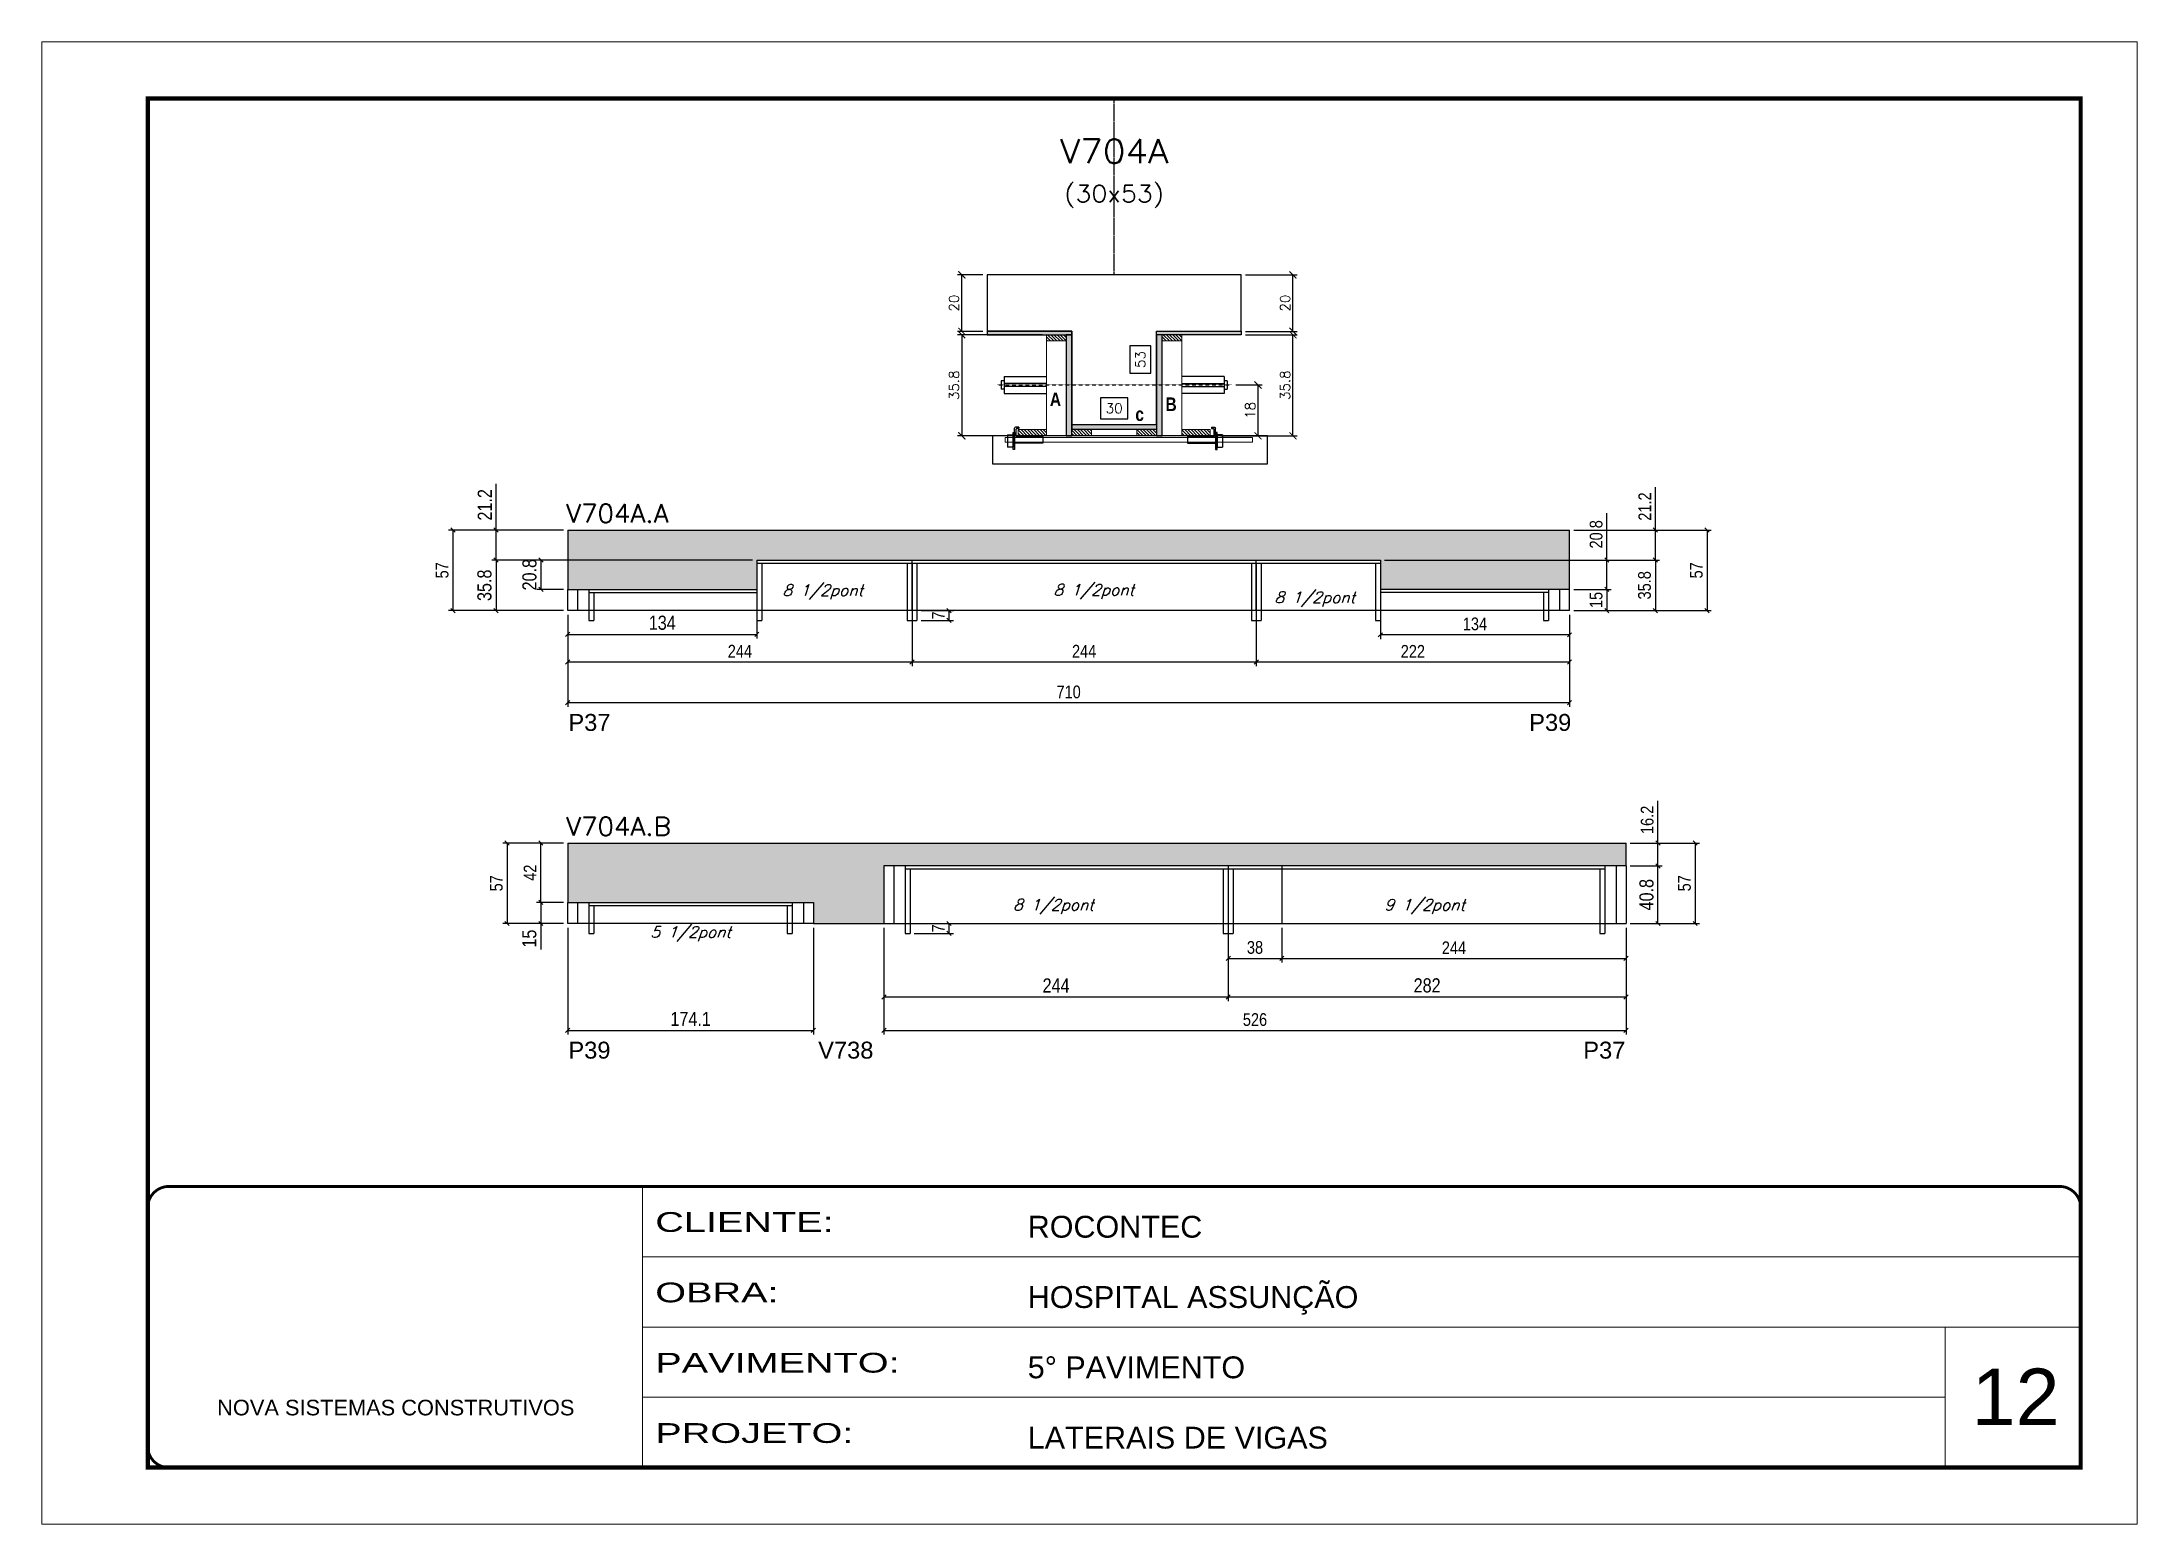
# Model space of a CAD drawing. Extents: x -20960 to -5926, y -2106 to 21915.
# Drawn here: x -7438 to -5953, y 18568 to 19618 of the extents above; entities that cross this region are included whole.
import ezdxf
from ezdxf.enums import TextEntityAlignment as Align

# ---------------------------------------------------------------- set-up
doc = ezdxf.new("R2010")
doc.units = 0
for name, pattern in [('CONTINUO', [0]), ('DASHED', [0.75, 0.5, -0.25]), ('HIDDEN', [0.375, 0.25, -0.125])]:
    doc.linetypes.add(name, pattern=pattern)
for name, color, linetype in [('5', 5, 'Continuous'), ('barrote', 251, 'Continuous'), ('COTA', 241, 'Continuous'), ('Cota Seção (2x)', 4, 'Continuous'), ('detalhes', 4, 'Continuous'), ('Painéis', 200, 'Continuous'), ('presilha', 1, 'Continuous'), ('SARR_2.2x7', 40, 'Continuous'), ('SARR_3.5x7', 81, 'Continuous'), ('TENSOR', 3, 'Continuous'), ('texto', 7, 'Continuous'), ('Texto de Titulo', 7, 'Continuous'), ('Texto Qtd Sarr', 242, 'Continuous')]:
    doc.layers.add(name, color=color, linetype=linetype)
for name, color, linetype, lineweight in [('CARIMBO', 255, 'Continuous', 9), ('CONCRETO', 251, 'Continuous', 25), ('Folhas', 255, 'Continuous', 9), ('Hachura', 251, 'Continuous', 9), ('Madeira', 126, 'Continuous', 18), ('SARRAFO DE PRESSAO', 251, 'DASHED', 9), ('SCO-___-LAJ', 2, 'Continuous', 0), ('Texto Seção', 7, 'Continuous', 15)]:
    doc.layers.add(name, color=color, linetype=linetype, lineweight=lineweight)
doc.styles.add('ARIAL', font='arial.ttf')
doc.styles.add('COTA TECNICA', font='techl___.ttf', dxfattribs={"height": 10})
doc.styles.add('COTA TECNICA-50', font='techl___.ttf', dxfattribs={"height": 9})
doc.styles.add('REGUA-120', font='ROMANS.shx', dxfattribs={"height": 15})
doc.styles.add('Romans', font='romans.shx')
doc.styles.get("Standard").update_dxf_attribs({"font": 'arial.ttf'})
doc.styles.add('TECNICA', font='techb___.ttf', dxfattribs={"height": 10})
doc.styles.add('Tecnologia', font='')
doc.styles.get('Tecnologia').set_extended_font_data('Forgotten Futurist')
doc.dimstyles.new('COTA PAINEL-50', dxfattribs={"dimtxt": 9, "dimasz": 3, "dimexe": 3, "dimexo": 3, "dimgap": 3, "dimtad": 1, "dimdec": 1, "dimzin": 12, "dimdsep": 46, "dimtxsty": 'COTA TECNICA-50', "dimblk1": 'OBLIQUE', "dimblk2": 'OBLIQUE', "dimsah": 1, "dimcen": 0.9, "dimclrd": 4, "dimclre": 4, "dimclrt": 240, "dimadec": 1, "dimazin": 3, "dimtfac": 1, "dimtdec": 1, "dimtmove": 0, "dimatfit": 3, "dimfxl": 1, "dimtolj": 1, "dimtzin": 12, "dimarcsym": 0})
doc.dimstyles.new('Cota Seção (2x)', dxfattribs={"dimtxt": 7, "dimasz": 5, "dimexe": 3, "dimexo": 3, "dimgap": 2, "dimtad": 3, "dimdec": 1, "dimlfac": 0.5, "dimzin": 12, "dimdsep": 46, "dimtxsty": 'Romans', "dimblk": 'ARCHTICK', "dimcen": 0, "dimclrd": 4, "dimclre": 4, "dimclrt": 1, "dimadec": 1, "dimazin": 3, "dimtfac": 1, "dimtdec": 1, "dimtmove": 0, "dimatfit": 3, "dimldrblk": 'OBLIQUE', "dimfxl": 1, "dimtolj": 1, "dimtzin": 12, "dimarcsym": 0})
doc.dimstyles.new('Cota Seção interna', dxfattribs={"dimtxt": 7, "dimasz": 6, "dimexe": 0.18, "dimexo": 2, "dimgap": -4, "dimtad": 3, "dimdec": 1, "dimlfac": 0.5, "dimzin": 12, "dimdsep": 46, "dimtxsty": 'Romans', "dimblk": 'ARCHTICK', "dimcen": 0.09, "dimse1": 1, "dimse2": 1, "dimsd1": 1, "dimsd2": 1, "dimclrd": 180, "dimclre": 5, "dimclrt": 1, "dimadec": 0, "dimazin": 3, "dimtfac": 1, "dimtdec": 1, "dimtofl": 0, "dimtmove": 0, "dimatfit": 3, "dimldrblk": 'ARCHTICK', "dimfxl": 1, "dimtolj": 1, "dimtzin": 0, "dimarcsym": 0})
doc.dimstyles.new('PAINEL', dxfattribs={"dimtxt": 10, "dimasz": 3, "dimexe": 3, "dimexo": 3, "dimgap": 3, "dimtad": 1, "dimdec": 1, "dimzin": 12, "dimdsep": 46, "dimtxsty": 'COTA TECNICA', "dimblk1": 'OBLIQUE', "dimblk2": 'OBLIQUE', "dimsah": 1, "dimcen": 0.9, "dimclrd": 4, "dimclre": 4, "dimclrt": 240, "dimadec": 1, "dimazin": 3, "dimtfac": 1, "dimtdec": 1, "dimtmove": 0, "dimatfit": 3, "dimfxl": 1, "dimtolj": 1, "dimtzin": 12, "dimarcsym": 0})

msp = doc.modelspace()

# ---------------------------------------------------------------- texts
at = {"layer": '5', "linetype": 'Continuous'}
for s, p in [('P37', (-7065.33, 19130.16)), ('P39', (-6384.36, 19130.16)), ('P39', (-7065.33, 18897.99)), ('V738', (-6888.3, 18897.99)), ('P37', (-6346.01, 18897.99))]:
    msp.add_text(s, height=12, rotation=0.00004, dxfattribs=at).set_placement(p)
at = {"layer": 'CARIMBO', "style": 'ARIAL'}
msp.add_text('12', height=40, dxfattribs=at).set_placement((-6070.64, 18638.38))
at = {"layer": 'detalhes', "style": 'TECNICA'}
for s, p in [('A', (-6724.1, 19360.27)), ('B', (-6642.14, 19356.77)), ('c', (-6663.52, 19349.74))]:
    msp.add_text(s, height=9.6, dxfattribs=at).set_placement(p)
at = {"layer": 'texto', "color": 2, "char_height": 8, "attachment_point": 5, "style": 'Romans'}
for s, insert in [('{\\Q19;\\C256;8 1/2pont}', (-6885.1, 19228.48)), ('{\\Q19;\\C256;8 1/2pont}', (-6693, 19228.74)), ('{\\Q19;\\C256;8 1/2pont}', (-6536.37, 19223.44)), ('{\\Q19;\\C256;8 1/2pont}', (-6721.57, 19005.66)), ('{\\Q19;\\C256;9 1/2pont}', (-6458.46, 19005.66)), ('{\\Q19;\\C256;5 1/2pont}', (-6978.74, 18986.36))]:
    msp.add_mtext(s, dxfattribs=dict(at, insert=insert))
at = {"layer": 'Texto Seção', "style": 'REGUA-120', "width": 1.05}
for s, p in [('V704A.A', (-7066.95, 19277.76)), ('V704A.B', (-7066.95, 19056.02))]:
    msp.add_text(s, height=13, dxfattribs=at).set_placement(p)

# ---------------------------------------------------------------- blocks, each defined once
blk = doc.blocks.new('9999999999')
at = {"color": 30, "linetype": 'CONTINUO'}
for p, q in [((98564.6, 34230.2), (98564.6, 34429.4)), ((98564.6, 34379.6), (99584, 34379.6)), ((98564.6, 34329.8), (99488, 34329.8)), ((99584, 34329.8), (99488, 34329.8)), ((99488, 34329.8), (99488, 34230.2)), ((98564.6, 34280), (99488, 34280))]:
    blk.add_line(p, q, dxfattribs=at)
at = {"color": 30, "linetype": 'CONTINUO', "const_width": 2}
blk.add_lwpolyline([(99584, 34230.2), (99584, 34414.4, 0.414214), (99569, 34429.4), (98229, 34429.4, 0.414214), (98214, 34414.4), (98214, 34245.2, 0.414214), (98229, 34230.2), (99584, 34230.2)], format="xyb", dxfattribs=at)
at = {"layer": 'Folhas'}
blk.add_lwpolyline([(98139, 34190.2), (99624, 34190.2), (99624, 35240.2), (98139, 35240.2)], close=True, dxfattribs=at)
at = {"layer": 'Folhas', "color": 30, "const_width": 3}
blk.add_lwpolyline([(98214, 34230.2), (99584, 34230.2), (99584, 35200.2), (98214, 35200.2)], close=True, dxfattribs=at)
at = {"color": 7, "linetype": 'Continuous', "ltscale": 5, "style": 'ARIAL'}
for s, height, p in [('ROCONTEC', 15.48, (98837.7, 34393.1)), ('HOSPITAL ASSUNÇÃO', 15.483, (98837.7, 34343.3)), ('5° PAVIMENTO', 15.483, (98837.7, 34293.5)), ('NOVA SISTEMAS CONSTRUTIVOS', 11.059, (98263.2, 34267.2)), ('LATERAIS DE VIGAS', 15.483, (98837.7, 34243.7))]:
    blk.add_text(s, height=height, dxfattribs=at).set_placement(p)
at = {"layer": 'Folhas', "color": 7, "style": 'Tecnologia', "width": 1.5}
for s, p in [('CLIENTE:', (98573.7, 34397.2)), ('OBRA:', (98573.7, 34347.3)), ('PAVIMENTO:', (98573.7, 34297.5)), ('PROJETO:', (98573.7, 34247.7))]:
    blk.add_text(s, height=14, dxfattribs=at).set_placement(p)
blk = doc.blocks.new('_ArchTick')
at = {"color": 0, "linetype": 'ByBlock', "const_width": 0.15}
blk.add_lwpolyline([(-0.5, -0.5), (0.5, 0.5)], dxfattribs=at)
blk = doc.blocks.new('*D327')
at = {"layer": 'COTA', "color": 4, "lineweight": -2, "transparency": 16777216}
for p, q in [((-6585.5, 19410.8), (-6548.8, 19410.8)), ((-6551.8, 19339.2), (-6551.8, 19410.8)), ((-6603.1, 19339.2), (-6548.8, 19339.2))]:
    blk.add_line(p, q, dxfattribs=at)
at = {"layer": 'Defpoints', "color": 0, "transparency": 16777216}
for p in [(-6588.5, 19410.8), (-6551.8, 19410.8), (-6606.1, 19339.2)]:
    blk.add_point(p, dxfattribs=at)
at = {"layer": 'COTA', "color": 4, "lineweight": -2, "transparency": 16777216, "xscale": 5, "yscale": 5, "zscale": 5}
for p, rotation in [((-6551.8, 19410.8), 90), ((-6551.8, 19339.2), 270)]:
    blk.add_blockref('_ArchTick', p, dxfattribs=dict(at, rotation=rotation))
at = {"layer": 'COTA', "color": 1, "transparency": 16777216, "insert": (-6557.3, 19375), "char_height": 7, "attachment_point": 5, "rotation": 90, "style": 'Romans'}
blk.add_mtext('\\A1;35.8', dxfattribs=at)
blk = doc.blocks.new('_Oblique')
at = {"color": 0, "linetype": 'ByBlock', "lineweight": -2}
blk.add_line((-0.5, -0.5), (0.5, 0.5), dxfattribs=at)
blk = doc.blocks.new('*D328')
at = {"layer": 'COTA', "color": 4, "lineweight": -2, "transparency": 16777216}
for p, q in [((-6585.5, 19453.2), (-6548.8, 19453.2)), ((-6551.8, 19413.2), (-6551.8, 19453.2)), ((-6585.5, 19413.2), (-6548.8, 19413.2))]:
    blk.add_line(p, q, dxfattribs=at)
at = {"layer": 'Defpoints', "color": 0, "transparency": 16777216}
for p in [(-6588.5, 19453.2), (-6551.8, 19453.2), (-6588.5, 19413.2)]:
    blk.add_point(p, dxfattribs=at)
at = {"layer": 'COTA', "color": 4, "lineweight": -2, "transparency": 16777216, "xscale": 5, "yscale": 5, "zscale": 5}
for p, rotation in [((-6551.8, 19453.2), 90), ((-6551.8, 19413.2), 270)]:
    blk.add_blockref('_ArchTick', p, dxfattribs=dict(at, rotation=rotation))
at = {"layer": 'COTA', "color": 1, "transparency": 16777216, "insert": (-6557.3, 19433.2), "char_height": 7, "attachment_point": 5, "rotation": 90, "style": 'Romans'}
blk.add_mtext('\\A1;20', dxfattribs=at)
blk = doc.blocks.new('*D329')
at = {"layer": 'Cota Seção (2x)', "color": 180, "lineweight": -2, "transparency": 16777216}
for p, q in [((-6652.5, 19402.9), (-6667.5, 19402.9)), ((-6667.5, 19402.9), (-6667.5, 19383.6)), ((-6652.5, 19383.6), (-6652.5, 19402.9)), ((-6667.5, 19383.6), (-6652.5, 19383.6))]:
    blk.add_line(p, q, dxfattribs=at)
at = {"layer": 'Defpoints', "color": 0, "transparency": 16777216}
for p in [(-6648.5, 19453.2), (-6648.5, 19453.2), (-6648.5, 19347.2)]:
    blk.add_point(p, dxfattribs=at)
at = {"layer": 'Cota Seção (2x)', "color": 1, "transparency": 16777216, "insert": (-6660, 19393.2), "char_height": 7, "attachment_point": 5, "rotation": 90, "style": 'Romans'}
blk.add_mtext('\\A1;53', dxfattribs=at)
blk = doc.blocks.new('PRESILHA METÁLICA 1')
at = {"layer": 'presilha'}
for p, q in [((0, 13), (6, 13)), ((0, 13), (0, 0)), ((6, 0), (0, 0)), ((6, 15.5), (7.5, 15.5)), ((6, -2.5), (6, 15.5)), ((6, 13), (6, 0)), ((7.5, 10.6), (7.5, 19.9)), ((7.5, 15.5), (7.5, -2.5)), ((37.5, 4.1), (7.5, 4.1)), ((12, 21), (8.6, 21)), ((9, 11.6), (9, 18.9)), ((12, 19.5), (9.6, 19.5)), ((37.5, 11), (9.6, 11)), ((12, 21), (12, 19.5)), ((37.5, 11), (37.5, 4.1)), ((7.5, -2.5), (6, -2.5))]:
    blk.add_line(p, q, dxfattribs=at)
for centre, radius, start, end in [((8.6, 19.9), 1.14, 90, 180), ((9.6, 18.9), 0.57, 90, 180), ((9.6, 11.6), 0.57, 180, 270)]:
    blk.add_arc(centre, radius, start, end, dxfattribs=at)
blk = doc.blocks.new('*D330')
at = {"layer": 'Cota Seção (2x)', "color": 180, "lineweight": -2, "transparency": 16777216}
for p, q in [((-6668.8, 19366.2), (-6688.2, 19366.2)), ((-6688.2, 19366.2), (-6688.2, 19351.2)), ((-6668.8, 19351.2), (-6668.8, 19366.2)), ((-6688.2, 19351.2), (-6668.8, 19351.2))]:
    blk.add_line(p, q, dxfattribs=at)
at = {"layer": 'Defpoints', "color": 0, "transparency": 16777216}
for p in [(-6708.5, 19339.2), (-6648.5, 19347.2), (-6648.5, 19339.2)]:
    blk.add_point(p, dxfattribs=at)
at = {"layer": 'Cota Seção (2x)', "color": 1, "transparency": 16777216, "insert": (-6678.5, 19358.7), "char_height": 7, "attachment_point": 5, "style": 'Romans'}
blk.add_mtext('\\A1;30', dxfattribs=at)
blk = doc.blocks.new('*D331')
at = {"layer": 'COTA', "color": 4, "lineweight": -2, "transparency": 16777216}
for p, q in [((-6729.5, 19410.8), (-6789.5, 19410.8)), ((-6786.5, 19410.8), (-6786.5, 19339.2)), ((-6729.5, 19339.2), (-6789.5, 19339.2))]:
    blk.add_line(p, q, dxfattribs=at)
at = {"layer": 'Defpoints', "color": 0, "transparency": 16777216}
for p in [(-6726.5, 19410.8), (-6786.5, 19339.2), (-6726.5, 19339.2)]:
    blk.add_point(p, dxfattribs=at)
at = {"layer": 'COTA', "color": 4, "lineweight": -2, "transparency": 16777216, "xscale": 5, "yscale": 5, "zscale": 5}
for p, rotation in [((-6786.5, 19410.8), 90), ((-6786.5, 19339.2), 270)]:
    blk.add_blockref('_ArchTick', p, dxfattribs=dict(at, rotation=rotation))
at = {"layer": 'COTA', "color": 1, "transparency": 16777216, "insert": (-6792, 19375), "char_height": 7, "attachment_point": 5, "rotation": 90, "style": 'Romans'}
blk.add_mtext('\\A1;35.8', dxfattribs=at)
blk = doc.blocks.new('*D332')
at = {"layer": 'COTA', "color": 4, "lineweight": -2, "transparency": 16777216}
for p, q in [((-6592.2, 19375.2), (-6573.6, 19375.2)), ((-6576.6, 19375.2), (-6576.6, 19339.2)), ((-6592.2, 19339.2), (-6573.6, 19339.2))]:
    blk.add_line(p, q, dxfattribs=at)
at = {"layer": 'Defpoints', "color": 0, "transparency": 16777216}
for p in [(-6595.2, 19375.2), (-6595.2, 19339.2), (-6576.6, 19339.2)]:
    blk.add_point(p, dxfattribs=at)
at = {"layer": 'COTA', "color": 4, "lineweight": -2, "transparency": 16777216, "xscale": 5, "yscale": 5, "zscale": 5}
for p, rotation in [((-6576.6, 19375.2), 90), ((-6576.6, 19339.2), 270)]:
    blk.add_blockref('_ArchTick', p, dxfattribs=dict(at, rotation=rotation))
at = {"layer": 'COTA', "color": 1, "transparency": 16777216, "insert": (-6582.1, 19357.2), "char_height": 7, "attachment_point": 5, "rotation": 90, "style": 'Romans'}
blk.add_mtext('\\A1;18', dxfattribs=at)
blk = doc.blocks.new('titulo1')
at = {"layer": 'Defpoints', "color": 252, "linetype": 'HIDDEN', "ltscale": 2}
blk.add_line((0, 0), (0, 125), dxfattribs=at)
at = {"layer": 'Defpoints', "style": 'Romans', "oblique": 15}
blk.add_attdef('FOLHA', text='', height=10, dxfattribs=at).set_placement((0, 15.6), align=Align.MIDDLE_CENTER)
at = {"layer": 'Texto Qtd Sarr', "color": 3, "style": 'Romans', "oblique": 15}
for tag, height, p in [('TITULO', 17, (0, 71.4)), ('SEÇÃO', 12, (0, 41.5))]:
    blk.add_attdef(tag, text='', height=height, dxfattribs=at).set_placement(p, align=Align.MIDDLE_CENTER)
blk = doc.blocks.new('*D333')
at = {"layer": 'COTA', "color": 4, "lineweight": -2, "transparency": 16777216}
for p, q in [((-6771.5, 19453.2), (-6789.5, 19453.2)), ((-6786.5, 19413.2), (-6786.5, 19453.2)), ((-6771.5, 19413.2), (-6789.5, 19413.2))]:
    blk.add_line(p, q, dxfattribs=at)
at = {"layer": 'Defpoints', "color": 0, "transparency": 16777216}
for p in [(-6786.5, 19453.2), (-6768.5, 19453.2), (-6768.5, 19413.2)]:
    blk.add_point(p, dxfattribs=at)
at = {"layer": 'COTA', "color": 4, "lineweight": -2, "transparency": 16777216, "xscale": 5, "yscale": 5, "zscale": 5}
for p, rotation in [((-6786.5, 19453.2), 90), ((-6786.5, 19413.2), 270)]:
    blk.add_blockref('_ArchTick', p, dxfattribs=dict(at, rotation=rotation))
at = {"layer": 'COTA', "color": 1, "transparency": 16777216, "insert": (-6792, 19433.2), "char_height": 7, "attachment_point": 5, "rotation": 90, "style": 'Romans'}
blk.add_mtext('\\A1;20', dxfattribs=at)
blk = doc.blocks.new('*D344')
at = {"layer": 'COTA', "color": 4, "lineweight": -2, "ltscale": 25, "transparency": 16777216}
for p, q in [((-6934.8, 19251.2), (-7087.8, 19251.2)), ((-7084.8, 19251.2), (-7084.8, 19230.4)), ((-7068.8, 19230.4), (-7087.8, 19230.4))]:
    blk.add_line(p, q, dxfattribs=at)
at = {"layer": 'Defpoints', "color": 0, "ltscale": 25, "transparency": 16777216}
for p in [(-6931.8, 19251.2), (-7084.8, 19230.4), (-7065.8, 19230.4)]:
    blk.add_point(p, dxfattribs=at)
at = {"layer": 'COTA', "color": 4, "lineweight": -2, "ltscale": 25, "transparency": 16777216, "xscale": 3, "yscale": 3, "zscale": 3}
for p, rotation in [((-7084.8, 19251.2), 90), ((-7084.8, 19230.4), 270)]:
    blk.add_blockref('_Oblique', p, dxfattribs=dict(at, rotation=rotation))
at = {"layer": 'COTA', "color": 240, "ltscale": 25, "transparency": 16777216, "insert": (-7092.9, 19240.8), "char_height": 10, "attachment_point": 5, "rotation": 90, "style": 'COTA TECNICA'}
blk.add_mtext('\\A1;20.8', dxfattribs=at)
blk = doc.blocks.new('*D334')
at = {"layer": 'COTA', "color": 4, "lineweight": -2, "ltscale": 25, "transparency": 16777216}
for p, q in [((-7065.8, 19212.4), (-7065.8, 19195.5)), ((-6931.8, 19212.4), (-6931.8, 19195.5)), ((-7065.8, 19198.5), (-6931.8, 19198.5))]:
    blk.add_line(p, q, dxfattribs=at)
at = {"layer": 'Defpoints', "color": 0, "ltscale": 25, "transparency": 16777216}
for p in [(-7065.8, 19215.4), (-6931.8, 19215.4), (-6931.8, 19198.5)]:
    blk.add_point(p, dxfattribs=at)
at = {"layer": 'COTA', "color": 4, "lineweight": -2, "ltscale": 25, "transparency": 16777216, "xscale": 3, "yscale": 3, "zscale": 3, "rotation": 180}
blk.add_blockref('_Oblique', (-7065.8, 19198.5), dxfattribs=at)
at = {"layer": 'COTA', "color": 4, "lineweight": -2, "ltscale": 25, "transparency": 16777216, "xscale": 3, "yscale": 3, "zscale": 3}
blk.add_blockref('_Oblique', (-6931.8, 19198.5), dxfattribs=at)
at = {"layer": 'COTA', "color": 240, "ltscale": 25, "transparency": 16777216, "insert": (-6998.8, 19206.7), "char_height": 10, "attachment_point": 5, "style": 'COTA TECNICA'}
blk.add_mtext('\\A1;134', dxfattribs=at)
blk = doc.blocks.new('*D345')
at = {"layer": 'COTA', "color": 4, "lineweight": -2, "ltscale": 25, "transparency": 16777216}
for p, q in [((-6934.8, 19251.2), (-7119.6, 19251.2)), ((-7116.6, 19251.2), (-7116.6, 19215.4)), ((-7068.8, 19215.4), (-7119.6, 19215.4))]:
    blk.add_line(p, q, dxfattribs=at)
at = {"layer": 'Defpoints', "color": 0, "ltscale": 25, "transparency": 16777216}
for p in [(-6931.8, 19251.2), (-7116.6, 19215.4), (-7065.8, 19215.4)]:
    blk.add_point(p, dxfattribs=at)
at = {"layer": 'COTA', "color": 4, "lineweight": -2, "ltscale": 25, "transparency": 16777216, "xscale": 3, "yscale": 3, "zscale": 3}
for p, rotation in [((-7116.6, 19251.2), 90), ((-7116.6, 19215.4), 270)]:
    blk.add_blockref('_Oblique', p, dxfattribs=dict(at, rotation=rotation))
at = {"layer": 'COTA', "color": 240, "ltscale": 25, "transparency": 16777216, "insert": (-7124.8, 19233.3), "char_height": 10, "attachment_point": 5, "rotation": 90, "style": 'COTA TECNICA'}
blk.add_mtext('\\A1;35.8', dxfattribs=at)
blk = doc.blocks.new('*D346')
at = {"layer": 'COTA', "color": 4, "lineweight": -2, "ltscale": 25, "transparency": 16777216}
for p, q in [((-7116.6, 19272.4), (-7116.6, 19305.1)), ((-7068.8, 19272.4), (-7119.6, 19272.4)), ((-7116.6, 19251.2), (-7116.6, 19272.4)), ((-7068.8, 19251.2), (-7119.6, 19251.2))]:
    blk.add_line(p, q, dxfattribs=at)
at = {"layer": 'Defpoints', "color": 0, "ltscale": 25, "transparency": 16777216}
for p in [(-7116.6, 19272.4), (-7065.8, 19272.4), (-7065.8, 19251.2)]:
    blk.add_point(p, dxfattribs=at)
at = {"layer": 'COTA', "color": 4, "lineweight": -2, "ltscale": 25, "transparency": 16777216, "xscale": 3, "yscale": 3, "zscale": 3}
for p, rotation in [((-7116.6, 19272.4), 90), ((-7116.6, 19251.2), 270)]:
    blk.add_blockref('_Oblique', p, dxfattribs=dict(at, rotation=rotation))
at = {"layer": 'COTA', "color": 240, "ltscale": 25, "transparency": 16777216, "insert": (-7124.6, 19290.3), "char_height": 10, "attachment_point": 5, "rotation": 90, "style": 'COTA TECNICA'}
blk.add_mtext('\\A1;21.2', dxfattribs=at)
blk = doc.blocks.new('*D347')
at = {"layer": 'COTA', "color": 4, "lineweight": -2, "transparency": 16777216}
for p, q in [((-7068.8, 19272.4), (-7150.2, 19272.4)), ((-7147.2, 19272.4), (-7147.2, 19215.4)), ((-7068.8, 19215.4), (-7150.2, 19215.4))]:
    blk.add_line(p, q, dxfattribs=at)
at = {"layer": 'Defpoints', "color": 0, "transparency": 16777216}
for p in [(-7065.8, 19272.4), (-7147.2, 19215.4), (-7065.8, 19215.4)]:
    blk.add_point(p, dxfattribs=at)
at = {"layer": 'COTA', "color": 4, "lineweight": -2, "transparency": 16777216, "xscale": 3, "yscale": 3, "zscale": 3}
for p, rotation in [((-7147.2, 19272.4), 90), ((-7147.2, 19215.4), 270)]:
    blk.add_blockref('_Oblique', p, dxfattribs=dict(at, rotation=rotation))
at = {"layer": 'COTA', "color": 240, "transparency": 16777216, "insert": (-7154.8, 19243.9), "char_height": 9, "attachment_point": 5, "rotation": 90, "style": 'COTA TECNICA-50'}
blk.add_mtext('\\A1;57', dxfattribs=at)
blk = doc.blocks.new('*D348')
at = {"layer": 'COTA', "color": 4, "lineweight": -2, "transparency": 16777216}
for p, q in [((-7065.8, 19212.4), (-7065.8, 19147.2)), ((-6355.8, 19212.4), (-6355.8, 19147.2)), ((-7065.8, 19150.2), (-6355.8, 19150.2))]:
    blk.add_line(p, q, dxfattribs=at)
at = {"layer": 'Defpoints', "color": 0, "transparency": 16777216}
for p in [(-7065.8, 19215.4), (-6355.8, 19215.4), (-6355.8, 19150.2)]:
    blk.add_point(p, dxfattribs=at)
at = {"layer": 'COTA', "color": 4, "lineweight": -2, "transparency": 16777216, "xscale": 3, "yscale": 3, "zscale": 3, "rotation": 180}
blk.add_blockref('_Oblique', (-7065.8, 19150.2), dxfattribs=at)
at = {"layer": 'COTA', "color": 4, "lineweight": -2, "transparency": 16777216, "xscale": 3, "yscale": 3, "zscale": 3}
blk.add_blockref('_Oblique', (-6355.8, 19150.2), dxfattribs=at)
at = {"layer": 'COTA', "color": 240, "transparency": 16777216, "insert": (-6710.8, 19157.7), "char_height": 9, "attachment_point": 5, "style": 'COTA TECNICA-50'}
blk.add_mtext('\\A1;710', dxfattribs=at)
blk = doc.blocks.new('*D349')
at = {"layer": 'COTA', "color": 4, "lineweight": -2, "transparency": 16777216}
for p, q in [((-7065.8, 19212.4), (-7065.8, 19176)), ((-6821.8, 19212.4), (-6821.8, 19176)), ((-7065.8, 19179), (-6821.8, 19179))]:
    blk.add_line(p, q, dxfattribs=at)
at = {"layer": 'Defpoints', "color": 0, "transparency": 16777216}
for p in [(-7065.8, 19215.4), (-6821.8, 19215.4), (-6821.8, 19179)]:
    blk.add_point(p, dxfattribs=at)
at = {"layer": 'COTA', "color": 4, "lineweight": -2, "transparency": 16777216, "xscale": 3, "yscale": 3, "zscale": 3, "rotation": 180}
blk.add_blockref('_Oblique', (-7065.8, 19179), dxfattribs=at)
at = {"layer": 'COTA', "color": 4, "lineweight": -2, "transparency": 16777216, "xscale": 3, "yscale": 3, "zscale": 3}
blk.add_blockref('_Oblique', (-6821.8, 19179), dxfattribs=at)
at = {"layer": 'COTA', "color": 240, "transparency": 16777216, "insert": (-6943.8, 19186.6), "char_height": 9, "attachment_point": 5, "style": 'COTA TECNICA-50'}
blk.add_mtext('\\A1;244', dxfattribs=at)
blk = doc.blocks.new('*D350')
at = {"layer": 'COTA', "color": 4, "lineweight": -2, "transparency": 16777216}
for p, q in [((-6821.8, 19212.4), (-6821.8, 19176)), ((-6577.8, 19212.4), (-6577.8, 19176)), ((-6821.8, 19179), (-6577.8, 19179))]:
    blk.add_line(p, q, dxfattribs=at)
at = {"layer": 'Defpoints', "color": 0, "transparency": 16777216}
for p in [(-6821.8, 19215.4), (-6577.8, 19215.4), (-6577.8, 19179)]:
    blk.add_point(p, dxfattribs=at)
at = {"layer": 'COTA', "color": 4, "lineweight": -2, "transparency": 16777216, "xscale": 3, "yscale": 3, "zscale": 3, "rotation": 180}
blk.add_blockref('_Oblique', (-6821.8, 19179), dxfattribs=at)
at = {"layer": 'COTA', "color": 4, "lineweight": -2, "transparency": 16777216, "xscale": 3, "yscale": 3, "zscale": 3}
blk.add_blockref('_Oblique', (-6577.8, 19179), dxfattribs=at)
at = {"layer": 'COTA', "color": 240, "transparency": 16777216, "insert": (-6699.8, 19186.6), "char_height": 9, "attachment_point": 5, "style": 'COTA TECNICA-50'}
blk.add_mtext('\\A1;244', dxfattribs=at)
blk = doc.blocks.new('*D351')
at = {"layer": 'COTA', "color": 4, "lineweight": -2, "transparency": 16777216}
for p, q in [((-6577.8, 19212.4), (-6577.8, 19176)), ((-6355.8, 19212.4), (-6355.8, 19176)), ((-6577.8, 19179), (-6355.8, 19179))]:
    blk.add_line(p, q, dxfattribs=at)
at = {"layer": 'Defpoints', "color": 0, "transparency": 16777216}
for p in [(-6577.8, 19215.4), (-6355.8, 19215.4), (-6355.8, 19179)]:
    blk.add_point(p, dxfattribs=at)
at = {"layer": 'COTA', "color": 4, "lineweight": -2, "transparency": 16777216, "xscale": 3, "yscale": 3, "zscale": 3, "rotation": 180}
blk.add_blockref('_Oblique', (-6577.8, 19179), dxfattribs=at)
at = {"layer": 'COTA', "color": 4, "lineweight": -2, "transparency": 16777216, "xscale": 3, "yscale": 3, "zscale": 3}
blk.add_blockref('_Oblique', (-6355.8, 19179), dxfattribs=at)
at = {"layer": 'COTA', "color": 240, "transparency": 16777216, "insert": (-6466.8, 19186.5), "char_height": 9, "attachment_point": 5, "style": 'COTA TECNICA-50'}
blk.add_mtext('\\A1;222', dxfattribs=at)
blk = doc.blocks.new('*D335')
at = {"layer": 'COTA', "color": 4, "lineweight": -2, "transparency": 16777216}
for p, q in [((-6489.8, 19212.4), (-6489.8, 19195.2)), ((-6355.8, 19212.4), (-6355.8, 19195.2)), ((-6355.8, 19198.2), (-6489.8, 19198.2))]:
    blk.add_line(p, q, dxfattribs=at)
at = {"layer": 'Defpoints', "color": 0, "transparency": 16777216}
for p in [(-6489.8, 19215.4), (-6355.8, 19215.4), (-6489.8, 19198.2)]:
    blk.add_point(p, dxfattribs=at)
at = {"layer": 'COTA', "color": 4, "lineweight": -2, "transparency": 16777216, "xscale": 3, "yscale": 3, "zscale": 3, "rotation": 180}
blk.add_blockref('_Oblique', (-6489.8, 19198.2), dxfattribs=at)
at = {"layer": 'COTA', "color": 4, "lineweight": -2, "transparency": 16777216, "xscale": 3, "yscale": 3, "zscale": 3}
blk.add_blockref('_Oblique', (-6355.8, 19198.2), dxfattribs=at)
at = {"layer": 'COTA', "color": 240, "transparency": 16777216, "insert": (-6422.8, 19205.9), "char_height": 9, "attachment_point": 5, "style": 'COTA TECNICA-50'}
blk.add_mtext('\\A1;134', dxfattribs=at)
blk = doc.blocks.new('*D352')
at = {"layer": 'COTA', "color": 4, "lineweight": -2, "transparency": 16777216}
for p, q in [((-6329.3, 19251.2), (-6329.3, 19284.5)), ((-6486.8, 19251.2), (-6326.3, 19251.2)), ((-6329.3, 19230.4), (-6329.3, 19251.2)), ((-6352.8, 19230.4), (-6326.3, 19230.4))]:
    blk.add_line(p, q, dxfattribs=at)
at = {"layer": 'Defpoints', "color": 0, "transparency": 16777216}
for p in [(-6489.8, 19251.2), (-6329.3, 19251.2), (-6355.8, 19230.4)]:
    blk.add_point(p, dxfattribs=at)
at = {"layer": 'COTA', "color": 4, "lineweight": -2, "transparency": 16777216, "xscale": 3, "yscale": 3, "zscale": 3}
for p, rotation in [((-6329.3, 19251.2), 90), ((-6329.3, 19230.4), 270)]:
    blk.add_blockref('_Oblique', p, dxfattribs=dict(at, rotation=rotation))
at = {"layer": 'COTA', "color": 240, "transparency": 16777216, "insert": (-6336.9, 19269.4), "char_height": 9, "attachment_point": 5, "rotation": 90, "style": 'COTA TECNICA-50'}
blk.add_mtext('\\A1;20.8', dxfattribs=at)
blk = doc.blocks.new('*D336')
at = {"layer": 'COTA', "color": 4, "lineweight": -2, "transparency": 16777216}
for p, q in [((-6352.8, 19230.4), (-6326.3, 19230.4)), ((-6329.3, 19230.4), (-6329.3, 19215.4)), ((-6352.8, 19215.4), (-6326.3, 19215.4))]:
    blk.add_line(p, q, dxfattribs=at)
at = {"layer": 'Defpoints', "color": 0, "transparency": 16777216}
for p in [(-6355.8, 19230.4), (-6355.8, 19215.4), (-6329.3, 19215.4)]:
    blk.add_point(p, dxfattribs=at)
at = {"layer": 'COTA', "color": 4, "lineweight": -2, "transparency": 16777216, "xscale": 3, "yscale": 3, "zscale": 3}
for p, rotation in [((-6329.3, 19230.4), 90), ((-6329.3, 19215.4), 270)]:
    blk.add_blockref('_Oblique', p, dxfattribs=dict(at, rotation=rotation))
at = {"layer": 'COTA', "color": 240, "transparency": 16777216, "insert": (-6336.9, 19222.9), "char_height": 9, "attachment_point": 5, "rotation": 90, "style": 'COTA TECNICA-50'}
blk.add_mtext('\\A1;15', dxfattribs=at)
blk = doc.blocks.new('*D353')
at = {"layer": 'COTA', "color": 4, "lineweight": -2, "transparency": 16777216}
for p, q in [((-6352.8, 19272.4), (-6255.3, 19272.4)), ((-6258.3, 19272.4), (-6258.3, 19215.4)), ((-6352.8, 19215.4), (-6255.3, 19215.4))]:
    blk.add_line(p, q, dxfattribs=at)
at = {"layer": 'Defpoints', "color": 0, "transparency": 16777216}
for p in [(-6355.8, 19272.4), (-6355.8, 19215.4), (-6258.3, 19215.4)]:
    blk.add_point(p, dxfattribs=at)
at = {"layer": 'COTA', "color": 4, "lineweight": -2, "transparency": 16777216, "xscale": 3, "yscale": 3, "zscale": 3}
for p, rotation in [((-6258.3, 19272.4), 90), ((-6258.3, 19215.4), 270)]:
    blk.add_blockref('_Oblique', p, dxfattribs=dict(at, rotation=rotation))
at = {"layer": 'COTA', "color": 240, "transparency": 16777216, "insert": (-6265.9, 19243.9), "char_height": 9, "attachment_point": 5, "rotation": 90, "style": 'COTA TECNICA-50'}
blk.add_mtext('\\A1;57', dxfattribs=at)
blk = doc.blocks.new('*D337')
at = {"layer": 'COTA', "color": 4, "lineweight": -2, "transparency": 16777216}
for p, q in [((-6486.8, 19251.2), (-6291.9, 19251.2)), ((-6294.9, 19251.2), (-6294.9, 19215.4)), ((-6352.8, 19215.4), (-6291.9, 19215.4))]:
    blk.add_line(p, q, dxfattribs=at)
at = {"layer": 'Defpoints', "color": 0, "transparency": 16777216}
for p in [(-6489.8, 19251.2), (-6355.8, 19215.4), (-6294.9, 19215.4)]:
    blk.add_point(p, dxfattribs=at)
at = {"layer": 'COTA', "color": 4, "lineweight": -2, "transparency": 16777216, "xscale": 3, "yscale": 3, "zscale": 3}
for p, rotation in [((-6294.9, 19251.2), 90), ((-6294.9, 19215.4), 270)]:
    blk.add_blockref('_Oblique', p, dxfattribs=dict(at, rotation=rotation))
at = {"layer": 'COTA', "color": 240, "transparency": 16777216, "insert": (-6302.6, 19233.3), "char_height": 9, "attachment_point": 5, "rotation": 90, "style": 'COTA TECNICA-50'}
blk.add_mtext('\\A1;35.8', dxfattribs=at)
blk = doc.blocks.new('*D338')
at = {"layer": 'COTA', "color": 4, "lineweight": -2, "transparency": 16777216}
for p, q in [((-6294.9, 19272.4), (-6294.9, 19302.8)), ((-6352.8, 19272.4), (-6291.9, 19272.4)), ((-6294.9, 19251.2), (-6294.9, 19272.4)), ((-6486.8, 19251.2), (-6291.9, 19251.2))]:
    blk.add_line(p, q, dxfattribs=at)
at = {"layer": 'Defpoints', "color": 0, "transparency": 16777216}
for p in [(-6355.8, 19272.4), (-6294.9, 19272.4), (-6489.8, 19251.2)]:
    blk.add_point(p, dxfattribs=at)
at = {"layer": 'COTA', "color": 4, "lineweight": -2, "transparency": 16777216, "xscale": 3, "yscale": 3, "zscale": 3}
for p, rotation in [((-6294.9, 19272.4), 90), ((-6294.9, 19251.2), 270)]:
    blk.add_blockref('_Oblique', p, dxfattribs=dict(at, rotation=rotation))
at = {"layer": 'COTA', "color": 240, "transparency": 16777216, "insert": (-6302.4, 19289.1), "char_height": 9, "attachment_point": 5, "rotation": 90, "style": 'COTA TECNICA-50'}
blk.add_mtext('\\A1;21.2', dxfattribs=at)
blk = doc.blocks.new('*D339')
at = {"layer": 'COTA', "color": 4, "lineweight": -2, "ltscale": 25, "transparency": 16777216}
for p, q in [((-7065.8, 18990.7), (-7065.8, 18915)), ((-6891.7, 18990.7), (-6891.7, 18915)), ((-7065.8, 18918), (-6891.7, 18918))]:
    blk.add_line(p, q, dxfattribs=at)
at = {"layer": 'Defpoints', "color": 0, "ltscale": 25, "transparency": 16777216}
for p in [(-7065.8, 18993.7), (-6891.7, 18993.7), (-6891.7, 18918)]:
    blk.add_point(p, dxfattribs=at)
at = {"layer": 'COTA', "color": 4, "lineweight": -2, "ltscale": 25, "transparency": 16777216, "xscale": 3, "yscale": 3, "zscale": 3, "rotation": 180}
blk.add_blockref('_Oblique', (-7065.8, 18918), dxfattribs=at)
at = {"layer": 'COTA', "color": 4, "lineweight": -2, "ltscale": 25, "transparency": 16777216, "xscale": 3, "yscale": 3, "zscale": 3}
blk.add_blockref('_Oblique', (-6891.7, 18918), dxfattribs=at)
at = {"layer": 'COTA', "color": 240, "ltscale": 25, "transparency": 16777216, "insert": (-6978.7, 18926.1), "char_height": 10, "attachment_point": 5, "style": 'COTA TECNICA'}
blk.add_mtext('\\A1;174.1', dxfattribs=at)
blk = doc.blocks.new('*D340')
at = {"layer": 'COTA', "color": 4, "lineweight": -2, "ltscale": 25, "transparency": 16777216}
for p, q in [((-7068.8, 19008.7), (-7087.9, 19008.7)), ((-7084.9, 19008.7), (-7084.9, 18993.7)), ((-7068.8, 18993.7), (-7087.9, 18993.7)), ((-7084.9, 18993.7), (-7084.9, 18975.3))]:
    blk.add_line(p, q, dxfattribs=at)
at = {"layer": 'Defpoints', "color": 0, "ltscale": 25, "transparency": 16777216}
for p in [(-7065.8, 19008.7), (-7084.9, 18993.7), (-7065.8, 18993.7)]:
    blk.add_point(p, dxfattribs=at)
at = {"layer": 'COTA', "color": 4, "lineweight": -2, "ltscale": 25, "transparency": 16777216, "xscale": 3, "yscale": 3, "zscale": 3}
for p, rotation in [((-7084.9, 19008.7), 90), ((-7084.9, 18993.7), 270)]:
    blk.add_blockref('_Oblique', p, dxfattribs=dict(at, rotation=rotation))
at = {"layer": 'COTA', "color": 240, "ltscale": 25, "transparency": 16777216, "insert": (-7093, 18983), "char_height": 10, "attachment_point": 5, "rotation": 90, "style": 'COTA TECNICA'}
blk.add_mtext('\\A1;15', dxfattribs=at)
blk = doc.blocks.new('*D354')
at = {"layer": 'COTA', "color": 4, "lineweight": -2, "transparency": 16777216}
for p, q in [((-7068.8, 19050.7), (-7111.8, 19050.7)), ((-7108.8, 19050.7), (-7108.8, 18993.7)), ((-7068.8, 18993.7), (-7111.8, 18993.7))]:
    blk.add_line(p, q, dxfattribs=at)
at = {"layer": 'Defpoints', "color": 0, "transparency": 16777216}
for p in [(-7065.8, 19050.7), (-7108.8, 18993.7), (-7065.8, 18993.7)]:
    blk.add_point(p, dxfattribs=at)
at = {"layer": 'COTA', "color": 4, "lineweight": -2, "transparency": 16777216, "xscale": 3, "yscale": 3, "zscale": 3}
for p, rotation in [((-7108.8, 19050.7), 90), ((-7108.8, 18993.7), 270)]:
    blk.add_blockref('_Oblique', p, dxfattribs=dict(at, rotation=rotation))
at = {"layer": 'COTA', "color": 240, "transparency": 16777216, "insert": (-7116.4, 19022.2), "char_height": 9, "attachment_point": 5, "rotation": 90, "style": 'COTA TECNICA-50'}
blk.add_mtext('\\A1;57', dxfattribs=at)
blk = doc.blocks.new('*D355')
at = {"layer": 'COTA', "color": 4, "lineweight": -2, "transparency": 16777216}
for p, q in [((-7068.8, 19050.7), (-7087.9, 19050.7)), ((-7084.9, 19008.7), (-7084.9, 19050.7)), ((-7068.8, 19008.7), (-7087.9, 19008.7))]:
    blk.add_line(p, q, dxfattribs=at)
at = {"layer": 'Defpoints', "color": 0, "transparency": 16777216}
for p in [(-7084.9, 19050.7), (-7065.8, 19050.7), (-7065.8, 19008.7)]:
    blk.add_point(p, dxfattribs=at)
at = {"layer": 'COTA', "color": 4, "lineweight": -2, "transparency": 16777216, "xscale": 3, "yscale": 3, "zscale": 3}
for p, rotation in [((-7084.9, 19050.7), 90), ((-7084.9, 19008.7), 270)]:
    blk.add_blockref('_Oblique', p, dxfattribs=dict(at, rotation=rotation))
at = {"layer": 'COTA', "color": 240, "transparency": 16777216, "insert": (-7092.5, 19029.7), "char_height": 9, "attachment_point": 5, "rotation": 90, "style": 'COTA TECNICA-50'}
blk.add_mtext('\\A1;42', dxfattribs=at)
blk = doc.blocks.new('*D341')
at = {"layer": 'COTA', "color": 4, "linetype": 'ByBlock', "lineweight": -2, "transparency": 16777216}
for p, q in [((-6312.7, 19034.5), (-6290.1, 19034.5)), ((-6293.1, 18993.7), (-6293.1, 19034.5)), ((-6312.7, 18993.7), (-6290.1, 18993.7))]:
    blk.add_line(p, q, dxfattribs=at)
at = {"layer": 'Defpoints', "color": 0, "linetype": 'ByBlock', "transparency": 16777216}
for p in [(-6315.7, 19034.5), (-6293.1, 19034.5), (-6315.7, 18993.7)]:
    blk.add_point(p, dxfattribs=at)
at = {"layer": 'COTA', "color": 4, "linetype": 'ByBlock', "lineweight": -2, "transparency": 16777216, "xscale": 3, "yscale": 3, "zscale": 3}
for p, rotation in [((-6293.1, 19034.5), 90), ((-6293.1, 18993.7), 270)]:
    blk.add_blockref('_Oblique', p, dxfattribs=dict(at, rotation=rotation))
at = {"layer": 'COTA', "color": 240, "linetype": 'ByBlock', "transparency": 16777216, "insert": (-6301.2, 19014.1), "char_height": 10, "attachment_point": 5, "rotation": 90, "style": 'COTA TECNICA'}
blk.add_mtext('\\A1;40.8', dxfattribs=at)
blk = doc.blocks.new('*D356')
at = {"layer": 'COTA', "color": 4, "lineweight": -2, "transparency": 16777216}
for p, q in [((-6841.7, 18990.7), (-6841.7, 18938.7)), ((-6597.7, 18990.7), (-6597.7, 18938.7)), ((-6841.7, 18941.7), (-6597.7, 18941.7))]:
    blk.add_line(p, q, dxfattribs=at)
at = {"layer": 'Defpoints', "color": 0, "transparency": 16777216}
for p in [(-6841.7, 18993.7), (-6597.7, 18993.7), (-6597.7, 18941.7)]:
    blk.add_point(p, dxfattribs=at)
at = {"layer": 'COTA', "color": 4, "lineweight": -2, "transparency": 16777216, "xscale": 3, "yscale": 3, "zscale": 3, "rotation": 180}
blk.add_blockref('_Oblique', (-6841.7, 18941.7), dxfattribs=at)
at = {"layer": 'COTA', "color": 4, "lineweight": -2, "transparency": 16777216, "xscale": 3, "yscale": 3, "zscale": 3}
blk.add_blockref('_Oblique', (-6597.7, 18941.7), dxfattribs=at)
at = {"layer": 'COTA', "color": 240, "transparency": 16777216, "insert": (-6719.7, 18949.8), "char_height": 10, "attachment_point": 5, "style": 'COTA TECNICA'}
blk.add_mtext('\\A1;244', dxfattribs=at)
blk = doc.blocks.new('*D357')
at = {"layer": 'COTA', "color": 4, "lineweight": -2, "transparency": 16777216}
for p, q in [((-6597.7, 18990.7), (-6597.7, 18938.7)), ((-6315.7, 18990.7), (-6315.7, 18938.7)), ((-6597.7, 18941.7), (-6315.7, 18941.7))]:
    blk.add_line(p, q, dxfattribs=at)
at = {"layer": 'Defpoints', "color": 0, "transparency": 16777216}
for p in [(-6597.7, 18993.7), (-6315.7, 18993.7), (-6315.7, 18941.7)]:
    blk.add_point(p, dxfattribs=at)
at = {"layer": 'COTA', "color": 4, "lineweight": -2, "transparency": 16777216, "xscale": 3, "yscale": 3, "zscale": 3, "rotation": 180}
blk.add_blockref('_Oblique', (-6597.7, 18941.7), dxfattribs=at)
at = {"layer": 'COTA', "color": 4, "lineweight": -2, "transparency": 16777216, "xscale": 3, "yscale": 3, "zscale": 3}
blk.add_blockref('_Oblique', (-6315.7, 18941.7), dxfattribs=at)
at = {"layer": 'COTA', "color": 240, "transparency": 16777216, "insert": (-6456.7, 18949.8), "char_height": 10, "attachment_point": 5, "style": 'COTA TECNICA'}
blk.add_mtext('\\A1;282', dxfattribs=at)
blk = doc.blocks.new('*D358')
at = {"layer": 'COTA', "color": 4, "lineweight": -2, "transparency": 16777216}
for p, q in [((-6841.7, 18990.7), (-6841.7, 18915)), ((-6315.7, 18990.7), (-6315.7, 18915)), ((-6841.7, 18918), (-6315.7, 18918))]:
    blk.add_line(p, q, dxfattribs=at)
at = {"layer": 'Defpoints', "color": 0, "transparency": 16777216}
for p in [(-6841.7, 18993.7), (-6315.7, 18993.7), (-6315.7, 18918)]:
    blk.add_point(p, dxfattribs=at)
at = {"layer": 'COTA', "color": 4, "lineweight": -2, "transparency": 16777216, "xscale": 3, "yscale": 3, "zscale": 3, "rotation": 180}
blk.add_blockref('_Oblique', (-6841.7, 18918), dxfattribs=at)
at = {"layer": 'COTA', "color": 4, "lineweight": -2, "transparency": 16777216, "xscale": 3, "yscale": 3, "zscale": 3}
blk.add_blockref('_Oblique', (-6315.7, 18918), dxfattribs=at)
at = {"layer": 'COTA', "color": 240, "transparency": 16777216, "insert": (-6578.7, 18925.6), "char_height": 9, "attachment_point": 5, "style": 'COTA TECNICA-50'}
blk.add_mtext('\\A1;526', dxfattribs=at)
blk = doc.blocks.new('*D359')
at = {"layer": 'COTA', "color": 4, "lineweight": -2, "transparency": 16777216}
for p, q in [((-6597.6, 18990.7), (-6597.6, 18966)), ((-6559.7, 18990.7), (-6559.7, 18966)), ((-6597.6, 18969), (-6559.7, 18969))]:
    blk.add_line(p, q, dxfattribs=at)
at = {"layer": 'Defpoints', "color": 0, "transparency": 16777216}
for p in [(-6597.6, 18993.7), (-6559.7, 18993.7), (-6559.7, 18969)]:
    blk.add_point(p, dxfattribs=at)
at = {"layer": 'COTA', "color": 4, "lineweight": -2, "transparency": 16777216, "xscale": 3, "yscale": 3, "zscale": 3, "rotation": 180}
blk.add_blockref('_Oblique', (-6597.6, 18969), dxfattribs=at)
at = {"layer": 'COTA', "color": 4, "lineweight": -2, "transparency": 16777216, "xscale": 3, "yscale": 3, "zscale": 3}
blk.add_blockref('_Oblique', (-6559.7, 18969), dxfattribs=at)
at = {"layer": 'COTA', "color": 240, "transparency": 16777216, "insert": (-6578.7, 18976.7), "char_height": 9, "attachment_point": 5, "style": 'COTA TECNICA-50'}
blk.add_mtext('\\A1;38', dxfattribs=at)
blk = doc.blocks.new('*D342')
at = {"layer": 'COTA', "color": 4, "lineweight": -2, "transparency": 16777216}
for p, q in [((-6559.7, 18990.7), (-6559.7, 18966)), ((-6315.7, 18990.7), (-6315.7, 18966)), ((-6559.7, 18969), (-6315.7, 18969))]:
    blk.add_line(p, q, dxfattribs=at)
at = {"layer": 'Defpoints', "color": 0, "transparency": 16777216}
for p in [(-6559.7, 18993.7), (-6315.7, 18993.7), (-6315.7, 18969)]:
    blk.add_point(p, dxfattribs=at)
at = {"layer": 'COTA', "color": 4, "lineweight": -2, "transparency": 16777216, "xscale": 3, "yscale": 3, "zscale": 3, "rotation": 180}
blk.add_blockref('_Oblique', (-6559.7, 18969), dxfattribs=at)
at = {"layer": 'COTA', "color": 4, "lineweight": -2, "transparency": 16777216, "xscale": 3, "yscale": 3, "zscale": 3}
blk.add_blockref('_Oblique', (-6315.7, 18969), dxfattribs=at)
at = {"layer": 'COTA', "color": 240, "transparency": 16777216, "insert": (-6437.7, 18976.5), "char_height": 9, "attachment_point": 5, "style": 'COTA TECNICA-50'}
blk.add_mtext('\\A1;244', dxfattribs=at)
blk = doc.blocks.new('*D360')
at = {"layer": 'COTA', "color": 4, "lineweight": -2, "transparency": 16777216}
for p, q in [((-6293.1, 19050.7), (-6293.1, 19080.6)), ((-6312.7, 19050.7), (-6290.1, 19050.7)), ((-6293.1, 19034.5), (-6293.1, 19050.7)), ((-6312.7, 19034.5), (-6290.1, 19034.5))]:
    blk.add_line(p, q, dxfattribs=at)
at = {"layer": 'Defpoints', "color": 0, "transparency": 16777216}
for p in [(-6315.7, 19050.7), (-6293.1, 19050.7), (-6315.7, 19034.5)]:
    blk.add_point(p, dxfattribs=at)
at = {"layer": 'COTA', "color": 4, "lineweight": -2, "transparency": 16777216, "xscale": 3, "yscale": 3, "zscale": 3}
for p, rotation in [((-6293.1, 19050.7), 90), ((-6293.1, 19034.5), 270)]:
    blk.add_blockref('_Oblique', p, dxfattribs=dict(at, rotation=rotation))
at = {"layer": 'COTA', "color": 240, "transparency": 16777216, "insert": (-6300.7, 19067.1), "char_height": 9, "attachment_point": 5, "rotation": 90, "style": 'COTA TECNICA-50'}
blk.add_mtext('\\A1;16.2', dxfattribs=at)
blk = doc.blocks.new('*D343')
at = {"layer": 'COTA', "color": 4, "lineweight": -2, "transparency": 16777216}
for p, q in [((-6312.7, 19050.7), (-6263.7, 19050.7)), ((-6266.7, 19050.7), (-6266.7, 18993.7)), ((-6312.7, 18993.7), (-6263.7, 18993.7))]:
    blk.add_line(p, q, dxfattribs=at)
at = {"layer": 'Defpoints', "color": 0, "transparency": 16777216}
for p in [(-6315.7, 19050.7), (-6315.7, 18993.7), (-6266.7, 18993.7)]:
    blk.add_point(p, dxfattribs=at)
at = {"layer": 'COTA', "color": 4, "lineweight": -2, "transparency": 16777216, "xscale": 3, "yscale": 3, "zscale": 3}
for p, rotation in [((-6266.7, 19050.7), 90), ((-6266.7, 18993.7), 270)]:
    blk.add_blockref('_Oblique', p, dxfattribs=dict(at, rotation=rotation))
at = {"layer": 'COTA', "color": 240, "transparency": 16777216, "insert": (-6274.3, 19022.2), "char_height": 9, "attachment_point": 5, "rotation": 90, "style": 'COTA TECNICA-50'}
blk.add_mtext('\\A1;57', dxfattribs=at)
blk = doc.blocks.new('*D1734')
at = {"layer": 'COTA', "color": 4, "lineweight": -2, "transparency": 16777216}
for p, q in [((-6815.3, 19215.4), (-6792.5, 19215.4)), ((-6815.3, 19208.4), (-6792.5, 19208.4)), ((-6795.5, 19208.4), (-6795.5, 19215.4))]:
    blk.add_line(p, q, dxfattribs=at)
at = {"layer": 'Defpoints', "color": 0, "transparency": 16777216}
for p in [(-6818.3, 19215.4), (-6818.3, 19208.4), (-6795.5, 19215.4)]:
    blk.add_point(p, dxfattribs=at)
at = {"layer": 'COTA', "color": 4, "lineweight": -2, "transparency": 16777216, "xscale": 3, "yscale": 3, "zscale": 3}
for p, rotation in [((-6795.5, 19215.4), 90), ((-6795.5, 19208.4), 270)]:
    blk.add_blockref('_Oblique', p, dxfattribs=dict(at, rotation=rotation))
at = {"layer": 'COTA', "color": 240, "transparency": 16777216, "insert": (-6803.1, 19211.9), "char_height": 9, "attachment_point": 5, "rotation": 90, "style": 'COTA TECNICA-50'}
blk.add_mtext('\\A1;7', dxfattribs=at)
blk = doc.blocks.new('*D1735')
at = {"layer": 'COTA', "color": 4, "lineweight": -2, "transparency": 16777216}
for p, q in [((-6820.2, 18993.7), (-6792.5, 18993.7)), ((-6795.5, 18986.7), (-6795.5, 18993.7)), ((-6820.2, 18986.7), (-6792.5, 18986.7))]:
    blk.add_line(p, q, dxfattribs=at)
at = {"layer": 'Defpoints', "color": 0, "transparency": 16777216}
for p in [(-6823.2, 18993.7), (-6795.5, 18993.7), (-6823.2, 18986.7)]:
    blk.add_point(p, dxfattribs=at)
at = {"layer": 'COTA', "color": 4, "lineweight": -2, "transparency": 16777216, "xscale": 3, "yscale": 3, "zscale": 3}
for p, rotation in [((-6795.5, 18993.7), 90), ((-6795.5, 18986.7), 270)]:
    blk.add_blockref('_Oblique', p, dxfattribs=dict(at, rotation=rotation))
at = {"layer": 'COTA', "color": 240, "transparency": 16777216, "insert": (-6803.1, 18990.2), "char_height": 9, "attachment_point": 5, "rotation": 90, "style": 'COTA TECNICA-50'}
blk.add_mtext('\\A1;7', dxfattribs=at)

# ---------------------------------------------------------------- dimensions: what is measured, and where the dimension line sits
at = {"layer": 'COTA'}
for base, p1, p2, dimstyle, picture, middle in [((-6786.47, 19453.24), (-6768.5, 19413.24), (-6768.5, 19453.24), 'Cota Seção (2x)', '*D333', (-6791.97, 19433.24)), ((-6551.78, 19453.24), (-6588.5, 19413.24), (-6588.5, 19453.24), 'Cota Seção (2x)', '*D328', (-6557.28, 19433.24)), ((-6786.47, 19339.24), (-6726.5, 19410.84), (-6726.5, 19339.24), 'Cota Seção (2x)', '*D331', (-6791.97, 19375.04)), ((-6551.78, 19410.84), (-6606.1, 19339.24), (-6588.5, 19410.84), 'Cota Seção (2x)', '*D327', (-6557.28, 19375.04)), ((-6576.64, 19339.24), (-6595.2, 19375.21), (-6595.2, 19339.24), 'Cota Seção (2x)', '*D332', (-6582.14, 19357.23)), ((-7147.22, 19215.41), (-7065.79, 19272.41), (-7065.79, 19215.41), 'COTA PAINEL-50', '*D347', (-7154.82, 19243.91)), ((-7108.84, 18993.66), (-7065.79, 19050.66), (-7065.79, 18993.66), 'COTA PAINEL-50', '*D354', (-7116.44, 19022.16))]:
    dim = msp.add_linear_dim(base=base, p1=p1, p2=p2, angle=90, dimstyle=dimstyle, dxfattribs=at)
    dim.commit()
    dim.dimension.update_dxf_attribs({"geometry": picture, "text_midpoint": middle})
at = {"layer": 'COTA', "ltscale": 25}
for base, p1, p2, picture, middle in [((-7116.57, 19272.41), (-7065.79, 19251.21), (-7065.79, 19272.41), '*D346', (-7124.63, 19290.27)), ((-7116.57, 19215.41), (-6931.79, 19251.21), (-7065.79, 19215.41), '*D345', (-7124.82, 19233.31)), ((-7084.92, 18993.66), (-7065.79, 19008.66), (-7065.79, 18993.66), '*D340', (-7093.03, 18982.97))]:
    dim = msp.add_linear_dim(base=base, p1=p1, p2=p2, angle=90, dimstyle='PAINEL', dxfattribs=at)
    dim.commit()
    dim.dimension.update_dxf_attribs({"geometry": picture, "text_midpoint": middle})
at = {"layer": 'COTA', "color": 1}
for base, p1, p2, picture, middle in [((-6294.85, 19272.41), (-6489.79, 19251.21), (-6355.79, 19272.41), '*D338', (-6302.41, 19289.08)), ((-6329.25, 19251.21), (-6355.79, 19230.41), (-6489.79, 19251.21), '*D352', (-6336.86, 19269.38)), ((-6258.27, 19215.41), (-6355.79, 19272.41), (-6355.79, 19215.41), '*D353', (-6265.87, 19243.91)), ((-6294.85, 19215.41), (-6489.79, 19251.21), (-6355.79, 19215.41), '*D337', (-6302.57, 19233.31)), ((-6329.25, 19215.41), (-6355.79, 19230.41), (-6355.79, 19215.41), '*D336', (-6336.85, 19222.91)), ((-6293.07, 19050.66), (-6315.69, 19034.46), (-6315.69, 19050.66), '*D360', (-6300.66, 19067.12)), ((-7084.92, 19050.66), (-7065.79, 19008.66), (-7065.79, 19050.66), '*D355', (-7092.49, 19029.66)), ((-6266.71, 18993.66), (-6315.69, 19050.66), (-6315.69, 18993.66), '*D343', (-6274.31, 19022.16))]:
    dim = msp.add_linear_dim(base=base, p1=p1, p2=p2, angle=90, dimstyle='COTA PAINEL-50', dxfattribs=at)
    dim.commit()
    dim.dimension.update_dxf_attribs({"geometry": picture, "text_midpoint": middle})
at = {"layer": 'COTA', "ltscale": 25}
dim = msp.add_linear_dim(base=(-7084.81, 19230.41), p1=(-6931.79, 19251.21), p2=(-7065.79, 19230.41), angle=90, dimstyle='PAINEL', dxfattribs=at)
dim.commit()
dim.dimension.update_dxf_attribs({"geometry": '*D344', "text_midpoint": (-7084.81, 19240.81), "dimtype": 160})
at = {"layer": 'COTA'}
for base, p1, p2, picture, middle in [((-6795.51, 19215.41), (-6818.29, 19208.41), (-6818.29, 19215.41), '*D1734', (-6795.51, 19211.91)), ((-6795.52, 18993.66), (-6823.19, 18986.66), (-6823.19, 18993.66), '*D1735', (-6795.52, 18990.16))]:
    dim = msp.add_linear_dim(base=base, p1=p1, p2=p2, angle=90, dimstyle='COTA PAINEL-50', dxfattribs=at)
    dim.commit()
    dim.dimension.update_dxf_attribs({"geometry": picture, "text_midpoint": middle, "dimtype": 160})
at = {"layer": 'COTA', "ltscale": 25}
for base, p1, p2, picture, middle in [((-6931.79, 19198.48), (-7065.79, 19215.41), (-6931.79, 19215.41), '*D334', (-6998.79, 19206.7)), ((-6891.69, 18917.98), (-7065.79, 18993.66), (-6891.69, 18993.66), '*D339', (-6978.74, 18926.05))]:
    dim = msp.add_linear_dim(base=base, p1=p1, p2=p2, dimstyle='PAINEL', dxfattribs=at)
    dim.commit()
    dim.dimension.update_dxf_attribs({"geometry": picture, "text_midpoint": middle})
at = {"layer": 'COTA', "color": 1}
for base, p1, p2, picture, middle in [((-6355.79, 19150.15), (-7065.79, 19215.41), (-6355.79, 19215.41), '*D348', (-6710.79, 19157.74)), ((-6821.79, 19179.01), (-7065.79, 19215.41), (-6821.79, 19215.41), '*D349', (-6943.79, 19186.57)), ((-6577.79, 19179.01), (-6821.79, 19215.41), (-6577.79, 19215.41), '*D350', (-6699.79, 19186.57)), ((-6355.79, 19179.01), (-6577.79, 19215.41), (-6355.79, 19215.41), '*D351', (-6466.79, 19186.51)), ((-6489.79, 19198.22), (-6355.79, 19215.41), (-6489.79, 19215.41), '*D335', (-6422.79, 19205.92)), ((-6315.69, 18917.98), (-6841.69, 18993.66), (-6315.69, 18993.66), '*D358', (-6578.69, 18925.58)), ((-6559.69, 18968.95), (-6597.65, 18993.66), (-6559.69, 18993.66), '*D359', (-6578.67, 18976.67)), ((-6315.69, 18968.95), (-6559.69, 18993.66), (-6315.69, 18993.66), '*D342', (-6437.69, 18976.52))]:
    dim = msp.add_linear_dim(base=base, p1=p1, p2=p2, dimstyle='COTA PAINEL-50', dxfattribs=at)
    dim.commit()
    dim.dimension.update_dxf_attribs({"geometry": picture, "text_midpoint": middle})
at = {"layer": 'COTA', "linetype": 'ByBlock'}
dim = msp.add_linear_dim(base=(-6293.07, 19034.46), p1=(-6315.69, 18993.66), p2=(-6315.69, 19034.46), angle=90, dimstyle='PAINEL', dxfattribs=at)
dim.commit()
dim.dimension.update_dxf_attribs({"geometry": '*D341', "text_midpoint": (-6301.19, 19014.06)})
at = {"layer": 'COTA'}
for base, p1, p2, picture, middle in [((-6597.69, 18941.74), (-6841.69, 18993.66), (-6597.69, 18993.66), '*D356', (-6719.69, 18949.81)), ((-6315.69, 18941.74), (-6597.69, 18993.66), (-6315.69, 18993.66), '*D357', (-6456.69, 18949.83))]:
    dim = msp.add_linear_dim(base=base, p1=p1, p2=p2, dimstyle='PAINEL', dxfattribs=at)
    dim.commit()
    dim.dimension.update_dxf_attribs({"geometry": picture, "text_midpoint": middle})
at = {"layer": 'Cota Seção (2x)'}
dim = msp.add_linear_dim(base=(-6648.5, 19453.24), p1=(-6648.5, 19347.24), p2=(-6648.5, 19453.24), angle=90, dimstyle='Cota Seção interna', dxfattribs=at)
dim.commit()
dim.dimension.update_dxf_attribs({"geometry": '*D329', "text_midpoint": (-6648.5, 19393.24), "dimtype": 160})
dim = msp.add_linear_dim(base=(-6648.5, 19347.24), p1=(-6708.5, 19339.24), p2=(-6648.5, 19339.24), dimstyle='Cota Seção interna', dxfattribs=at)
dim.commit()
dim.dimension.update_dxf_attribs({"geometry": '*D330', "text_midpoint": (-6678.5, 19358.74)})

# ---------------------------------------------------------------- hatches: boundary and pattern name
at = {"layer": 'COTA', "linetype": 'ByBlock'}
h = msp.add_hatch(dxfattribs=at)
h.set_pattern_fill('AR-CONC', color=256, scale=0.03)
h.set_pattern_definition([(50, (-144644.0033, -4501.656), (5.46554007, -0.47817257), [0.5715, -6.2865]), (355, (-144644.0033, -4501.656), (-1.05730264, 5.73170536), [0.4572, -5.02921753]), (100.4514447, (-144643.548, -4501.6957), (4.40823741, 5.25353256), [0.48570026, -5.34270734]), (46.1842, (-144644.003, -4500.132), (8.13237123, -1.26126984), [0.85725, -9.42975]), (96.6355576, (-144643.3256, -4500.237), (7.122124, 7.42278374), [0.7285507, -8.01406824]), (351.184151, (-144644.003, -4500.132), (7.122124, 7.42278374), [0.685799, -7.54379196]), (21, (-144643.2413, -4500.513), (4.54843174, -3.06795595), [0.5715, -6.2865]), (326, (-144643.2413, -4500.513), (1.85406085, 5.52563898), [0.4572, -5.0292]), (71.451445, (-144642.862, -4500.7685), (6.40249258, 2.45768307), [0.48570026, -5.34269813]), (37.5, (-144644.0033, -4501.6558), (0.092658098, 2.536651166), [0, -4.96824, 0, -5.1054, 0, -5.04825]), (7.5, (-144644.0033, -4501.6558), (2.004589875, 3.005417245), [0, -2.91084, 0, -4.85394, 0, -1.92405]), (327.5, (-144645.7025, -4501.6558), (4.067717855, -0.17186232), [0, -1.905, 0, -5.9436, 0, -7.8867]), (317.5, (-144646.4645, -4501.6558), (4.44387544, 0.76279473), [0, -2.4765, 0, -3.94716, 0, -5.6007])])
h.paths.add_polyline_path([(-6931.79, 19251.21), (-6489.79, 19251.21), (-6489.79, 19230.41), (-6355.79, 19230.41), (-6355.79, 19272.41), (-7065.79, 19272.41), (-7065.79, 19230.41), (-6931.79, 19230.41)])
h = msp.add_hatch(dxfattribs=at)
h.set_pattern_fill('AR-CONC', color=256, scale=0.03)
h.set_pattern_definition([(50, (-144644.0033, -4723.404), (5.46554007, -0.47817257), [0.5715, -6.2865]), (355, (-144644.0033, -4723.404), (-1.05730264, 5.73170536), [0.4572, -5.02921753]), (100.4514447, (-144643.548, -4723.4437), (4.40823741, 5.25353256), [0.48570026, -5.34270734]), (46.1842, (-144644.003, -4721.88), (8.13237123, -1.26126984), [0.85725, -9.42975]), (96.6355576, (-144643.3256, -4721.985), (7.122124, 7.42278374), [0.7285507, -8.01406824]), (351.184151, (-144644.003, -4721.88), (7.122124, 7.42278374), [0.685799, -7.54379196]), (21, (-144643.2413, -4722.261), (4.54843174, -3.06795595), [0.5715, -6.2865]), (326, (-144643.2413, -4722.261), (1.85406085, 5.52563898), [0.4572, -5.0292]), (71.451445, (-144642.862, -4722.5165), (6.40249258, 2.45768307), [0.48570026, -5.34269813]), (37.5, (-144644.0033, -4723.4038), (0.092658098, 2.536651166), [0, -4.96824, 0, -5.1054, 0, -5.04825]), (7.5, (-144644.0033, -4723.4038), (2.004589875, 3.005417245), [0, -2.91084, 0, -4.85394, 0, -1.92405]), (327.5, (-144645.7025, -4723.4038), (4.067717855, -0.17186232), [0, -1.905, 0, -5.9436, 0, -7.8867]), (317.5, (-144646.4645, -4723.404), (4.44387544, 0.76279473), [0, -2.4765, 0, -3.94716, 0, -5.6007])])
h.paths.add_polyline_path([(-6841.69, 19034.46), (-6315.79, 19034.46), (-6315.79, 19050.66), (-7065.79, 19050.66), (-7065.79, 19008.66), (-6891.69, 19008.66), (-6891.69, 18993.66), (-6841.69, 18993.66)])
at = {"layer": 'Hachura'}
h = msp.add_hatch(color=256, dxfattribs=at)
h.dxf.hatch_style = 1
h.paths.add_polyline_path([(-6708.5, 19410.84), (-6708.5, 19413.24), (-6768.5, 19413.24), (-6768.5, 19410.84)])
h = msp.add_hatch(dxfattribs=at)
h.set_pattern_fill('ANSI31', color=256, scale=0.5, angle=270, style=0)
h.set_pattern_definition([(315, (16179.32, 11103.197), (1.12253202, 1.12253202), [])])
h.paths.add_polyline_path([(-6726.5, 19406.44), (-6726.5, 19410.84), (-6712.5, 19410.84), (-6712.5, 19406.44)])
h = msp.add_hatch(color=256, dxfattribs=at)
h.dxf.hatch_style = 1
h.paths.add_polyline_path([(-6708.5, 19410.84), (-6712.5, 19410.84), (-6712.5, 19339.24), (-6708.5, 19339.24)])
h = msp.add_hatch(color=256, dxfattribs=at)
h.dxf.hatch_style = 1
h.paths.add_polyline_path([(-6648.5, 19410.84), (-6648.5, 19413.24), (-6588.5, 19413.24), (-6588.5, 19410.84)])
h = msp.add_hatch(color=256, dxfattribs=at)
h.dxf.hatch_style = 1
h.paths.add_polyline_path([(-6644.5, 19410.84), (-6648.5, 19410.84), (-6648.5, 19339.24), (-6644.5, 19339.24)])
h = msp.add_hatch(dxfattribs=at)
h.set_pattern_fill('ANSI31', color=256, scale=0.5, angle=270, style=0)
h.set_pattern_definition([(315, (16261.32, 11103.197), (1.12253202, 1.12253202), [])])
h.paths.add_polyline_path([(-6644.5, 19406.44), (-6644.5, 19410.84), (-6630.5, 19410.84), (-6630.5, 19406.44)])
h = msp.add_hatch(dxfattribs=at)
h.set_pattern_fill('ANSI31', color=256, scale=0.5, angle=270, style=0)
h.set_pattern_definition([(315, (16145.32, 11109.597), (1.12253202, 1.12253202), [])])
h.paths.add_polyline_path([(-6726.5, 19339.24), (-6726.5, 19343.64), (-6746.5, 19343.64), (-6746.5, 19339.24)])
h = msp.add_hatch(color=256, dxfattribs=at)
h.dxf.hatch_style = 1
h.paths.add_polyline_path([(-6708.5, 19343.64), (-6708.5, 19347.24), (-6648.5, 19347.24), (-6648.5, 19343.64)])
h = msp.add_hatch(dxfattribs=at)
h.set_pattern_fill('ANSI31', color=256, scale=0.5, angle=270, style=0)
h.set_pattern_definition([(315, (16248.122, 11109.597), (1.12253202, 1.12253202), [])])
h.paths.add_polyline_path([(-6708.5, 19339.24), (-6708.5, 19343.64), (-6694.5, 19343.64), (-6694.5, 19339.24)])
h = msp.add_hatch(dxfattribs=at)
h.set_pattern_fill('ANSI31', color=256, scale=0.5, angle=270, style=0)
h.set_pattern_definition([(315, (16270.12, 11109.597), (1.12253202, 1.12253202), [])])
h.paths.add_polyline_path([(-6648.5, 19339.24), (-6648.5, 19343.64), (-6662.5, 19343.64), (-6662.5, 19339.24)])
h = msp.add_hatch(dxfattribs=at)
h.set_pattern_fill('ANSI31', color=256, scale=0.5, angle=270, style=0)
h.set_pattern_definition([(315, (16261.32, 11109.597), (1.12253202, 1.12253202), [])])
h.paths.add_polyline_path([(-6610.5, 19339.24), (-6610.5, 19343.64), (-6630.5, 19343.64), (-6630.5, 19339.24)])

# ---------------------------------------------------------------- linework, layer by layer
at = {"ltscale": 3}
for p, q in [((-6756.5, 19381.21), (-6756.5, 19369.21)), ((-6756.5, 19381.21), (-6726.5, 19381.21)), ((-6600.5, 19381.21), (-6630.5, 19381.21)), ((-6600.5, 19381.21), (-6600.5, 19369.21)), ((-6758.5, 19378.21), (-6758.5, 19372.21)), ((-6756.5, 19378.21), (-6758.5, 19378.21)), ((-6756.5, 19372.21), (-6758.5, 19372.21)), ((-6726.5, 19376.21), (-6756.5, 19376.21)), ((-6726.5, 19374.21), (-6756.5, 19374.21)), ((-6756.5, 19369.21), (-6726.5, 19369.21)), ((-6630.5, 19376.21), (-6600.5, 19376.21)), ((-6630.5, 19374.21), (-6600.5, 19374.21)), ((-6600.5, 19369.21), (-6630.5, 19369.21)), ((-6598.5, 19378.21), (-6600.5, 19378.21)), ((-6600.5, 19372.21), (-6598.5, 19372.21)), ((-6598.5, 19378.21), (-6598.5, 19372.21))]:
    msp.add_line(p, q, dxfattribs=at)
at = {"layer": 'barrote'}
msp.add_lwpolyline([(-6764.86, 19319.24), (-6569.9, 19319.24), (-6569.9, 19339.24), (-6764.86, 19339.24)], close=True, dxfattribs=at)
at = {"layer": 'CONCRETO'}
for p, q in [((-6648.5, 19453.24), (-6768.5, 19453.24)), ((-6768.5, 19453.24), (-6768.5, 19413.24)), ((-6588.5, 19453.24), (-6648.5, 19453.24)), ((-6648.5, 19453.24), (-6648.5, 19453.24)), ((-6588.5, 19413.24), (-6588.5, 19453.24)), ((-6768.5, 19413.24), (-6708.5, 19413.24)), ((-6708.5, 19413.24), (-6708.5, 19343.64)), ((-6648.5, 19347.24), (-6648.5, 19413.24)), ((-6648.5, 19413.24), (-6588.5, 19413.24)), ((-6708.5, 19343.64), (-6708.5, 19347.24)), ((-6708.5, 19347.24), (-6648.5, 19347.24)), ((-6708.5, 19343.64), (-6708.5, 19343.64))]:
    msp.add_line(p, q, dxfattribs=at)
at = {"layer": 'COTA', "linetype": 'ByBlock'}
for p, q in [((-7065.79, 19272.41), (-6355.79, 19272.41)), ((-7065.79, 19272.41), (-7065.79, 19230.41)), ((-6355.79, 19230.41), (-6355.79, 19272.41)), ((-7065.79, 19050.66), (-6315.69, 19050.66)), ((-7065.79, 19050.66), (-7065.79, 19008.66)), ((-6315.69, 19034.46), (-6315.69, 19050.66)), ((-6891.69, 18993.66), (-6841.69, 18993.66))]:
    msp.add_line(p, q, dxfattribs=at)
at = {"layer": 'Madeira'}
for points in [[(-6726.5, 19406.44), (-6726.5, 19410.84), (-6712.5, 19410.84), (-6712.5, 19406.44)], [(-6726.5, 19410.84), (-6712.5, 19410.84), (-6712.5, 19339.24), (-6726.5, 19339.24)], [(-6644.5, 19406.44), (-6644.5, 19410.84), (-6630.5, 19410.84), (-6630.5, 19406.44)], [(-6644.5, 19410.84), (-6630.5, 19410.84), (-6630.5, 19339.24), (-6644.5, 19339.24)], [(-6726.5, 19339.24), (-6726.5, 19343.64), (-6746.5, 19343.64), (-6746.5, 19339.24)], [(-6708.5, 19339.24), (-6708.5, 19343.64), (-6694.5, 19343.64), (-6694.5, 19339.24)], [(-6648.5, 19339.24), (-6648.5, 19343.64), (-6662.5, 19343.64), (-6662.5, 19339.24)], [(-6610.5, 19339.24), (-6610.5, 19343.64), (-6630.5, 19343.64), (-6630.5, 19339.24)]]:
    msp.add_lwpolyline(points, close=True, dxfattribs=at)
at = {"layer": 'Painéis', "linetype": 'ByBlock'}
for p, q in [((-6931.79, 19251.21), (-6931.79, 19230.41)), ((-6931.79, 19251.21), (-6489.79, 19251.21)), ((-6821.79, 19215.41), (-6821.79, 19251.21)), ((-6577.79, 19215.41), (-6577.79, 19251.21)), ((-6489.79, 19251.21), (-6489.79, 19230.41)), ((-7065.79, 19230.41), (-6931.79, 19230.41)), ((-7065.79, 19215.41), (-7065.79, 19230.41)), ((-6355.79, 19230.41), (-6489.79, 19230.41)), ((-6355.79, 19215.41), (-6355.79, 19230.41)), ((-6355.79, 19215.41), (-7065.79, 19215.41)), ((-6841.69, 19034.46), (-6841.69, 18993.66)), ((-6315.69, 19034.46), (-6841.69, 19034.46)), ((-6597.69, 19034.46), (-6597.69, 18993.66)), ((-6559.69, 19034.46), (-6559.69, 18993.66)), ((-6315.69, 19034.46), (-6315.69, 18993.66)), ((-7065.79, 19008.66), (-6891.69, 19008.66)), ((-7065.79, 18993.66), (-7065.79, 19008.66)), ((-6891.69, 19008.66), (-6891.69, 18993.66)), ((-6891.69, 18993.66), (-7065.79, 18993.66)), ((-6841.69, 18993.66), (-6315.69, 18993.66))]:
    msp.add_line(p, q, dxfattribs=at)
at = {"layer": 'Painéis'}
for points in [[(-6708.5, 19410.84), (-6708.5, 19413.24), (-6768.5, 19413.24), (-6768.5, 19410.84)], [(-6708.5, 19410.84), (-6712.5, 19410.84), (-6712.5, 19339.24), (-6708.5, 19339.24)], [(-6648.5, 19410.84), (-6648.5, 19413.24), (-6588.5, 19413.24), (-6588.5, 19410.84)], [(-6644.5, 19410.84), (-6648.5, 19410.84), (-6648.5, 19339.24), (-6644.5, 19339.24)], [(-6708.5, 19343.64), (-6708.5, 19347.24), (-6648.5, 19347.24), (-6648.5, 19343.64)]]:
    msp.add_lwpolyline(points, close=True, dxfattribs=at)
at = {"layer": 'SARR_2.2x7', "linetype": 'Continuous'}
for p, q in [((-6931.79, 19249.01), (-6821.79, 19249.01)), ((-6821.79, 19249.01), (-6577.79, 19249.01)), ((-6577.79, 19249.01), (-6489.79, 19249.01)), ((-7058.79, 19230.41), (-7058.79, 19215.41)), ((-7050.79, 19228.21), (-6931.79, 19228.21)), ((-6370.79, 19228.21), (-6489.79, 19228.21)), ((-6362.79, 19230.41), (-6362.79, 19215.41)), ((-6834.69, 19034.46), (-6834.69, 18993.66)), ((-6330.69, 19032.26), (-6826.69, 19032.26)), ((-6322.69, 19034.46), (-6322.69, 18993.66)), ((-7058.79, 19008.66), (-7058.79, 18993.66)), ((-6898.69, 19008.66), (-6898.69, 18993.66)), ((-7050.79, 19006.46), (-6906.69, 19006.46))]:
    msp.add_line(p, q, dxfattribs=at)
at = {"layer": 'SARR_3.5x7'}
for p, q in [((-6931.79, 19249.01), (-6931.79, 19208.41)), ((-6928.29, 19249.01), (-6928.29, 19208.41)), ((-6825.29, 19249.01), (-6825.29, 19208.41)), ((-6821.79, 19249.01), (-6821.79, 19208.41)), ((-6818.29, 19249.01), (-6818.29, 19208.41)), ((-6581.29, 19249.01), (-6581.29, 19208.41)), ((-6577.79, 19249.01), (-6577.79, 19208.41)), ((-6574.29, 19249.01), (-6574.29, 19208.41)), ((-6493.29, 19249.01), (-6493.29, 19208.41)), ((-6489.79, 19249.01), (-6489.79, 19208.41)), ((-7050.79, 19230.41), (-7050.79, 19208.41)), ((-7047.29, 19228.21), (-7047.29, 19208.41)), ((-6374.29, 19228.21), (-6374.29, 19208.41)), ((-6370.79, 19230.41), (-6370.79, 19208.41)), ((-7050.79, 19208.41), (-7047.29, 19208.41)), ((-6931.79, 19208.41), (-6928.29, 19208.41)), ((-6825.29, 19208.41), (-6818.29, 19208.41)), ((-6581.29, 19208.41), (-6574.29, 19208.41)), ((-6493.29, 19208.41), (-6489.79, 19208.41)), ((-6374.29, 19208.41), (-6370.79, 19208.41)), ((-6826.69, 19034.46), (-6826.69, 18986.66)), ((-6823.19, 19032.26), (-6823.19, 18986.66)), ((-6601.19, 19032.26), (-6601.19, 18986.66)), ((-6597.69, 19032.26), (-6597.69, 18986.66)), ((-6594.19, 19032.26), (-6594.19, 18986.66)), ((-6334.19, 19032.26), (-6334.19, 18986.66)), ((-6330.69, 19034.46), (-6330.69, 18986.66)), ((-7050.79, 19008.66), (-7050.79, 18986.66)), ((-6906.69, 19008.66), (-6906.69, 18986.66)), ((-7047.29, 19006.46), (-7047.29, 18986.66)), ((-6910.19, 19006.46), (-6910.19, 18986.66)), ((-7050.79, 18986.66), (-7047.29, 18986.66)), ((-6910.19, 18986.66), (-6906.69, 18986.66)), ((-6826.69, 18986.66), (-6823.19, 18986.66)), ((-6601.19, 18986.66), (-6594.19, 18986.66)), ((-6334.19, 18986.66), (-6330.69, 18986.66))]:
    msp.add_line(p, q, dxfattribs=at)
at = {"layer": 'SCO-___-LAJ', "color": 1}
msp.add_lwpolyline([(-6755.86, 19337.91), (-6580.56, 19337.91), (-6580.56, 19334.71), (-6755.86, 19334.71)], close=True, dxfattribs=at)
at = {"layer": 'TENSOR', "linetype": 'HIDDEN', "ltscale": 0.5}
msp.add_line((-6761.5, 19375.21), (-6595.2, 19375.21), dxfattribs=at)

# ---------------------------------------------------------------- block references
at = {"layer": 'presilha', "yscale": 0.6666666666666666, "zscale": 0.6666666666666666}
for p, xscale in [((-6754.08, 19331.27), 0.6666666666666666), ((-6601.63, 19331.27), -0.6666666666666666)]:
    msp.add_blockref('PRESILHA METÁLICA 1', p, dxfattribs=dict(at, xscale=xscale))
at = {"layer": 'SARRAFO DE PRESSAO', "color": 6, "linetype": 'ByBlock'}
msp.add_blockref('9999999999', (-105577.48, -15621.96), dxfattribs=at)
at = {"layer": 'Texto Seção'}
ref = msp.add_blockref('titulo1', (-6678.5, 19453.24), dxfattribs=at)
ref.add_attrib('TITULO', 'V704A', dxfattribs={"layer": 'Texto de Titulo', "color": 7, "height": 17, "style": 'Romans', "width": 1.1}).set_placement((-6678.5, 19540.74), align=Align.MIDDLE_CENTER)
ref.add_attrib('SEÇÃO', '(30x53)', dxfattribs={"layer": 'Texto de Titulo', "color": 7, "height": 12, "style": 'Romans', "width": 1.1}).set_placement((-6678.5, 19510.74), align=Align.MIDDLE_CENTER)

msp.set_redraw_order([(e.dxf.handle, doc.entitydb.next_handle()) for e in msp.query("TEXT MTEXT ATTDEF DIMENSION ARC_DIMENSION")])  # texts and dimensions are drawn at this point

doc.saveas('drawing.dxf')
